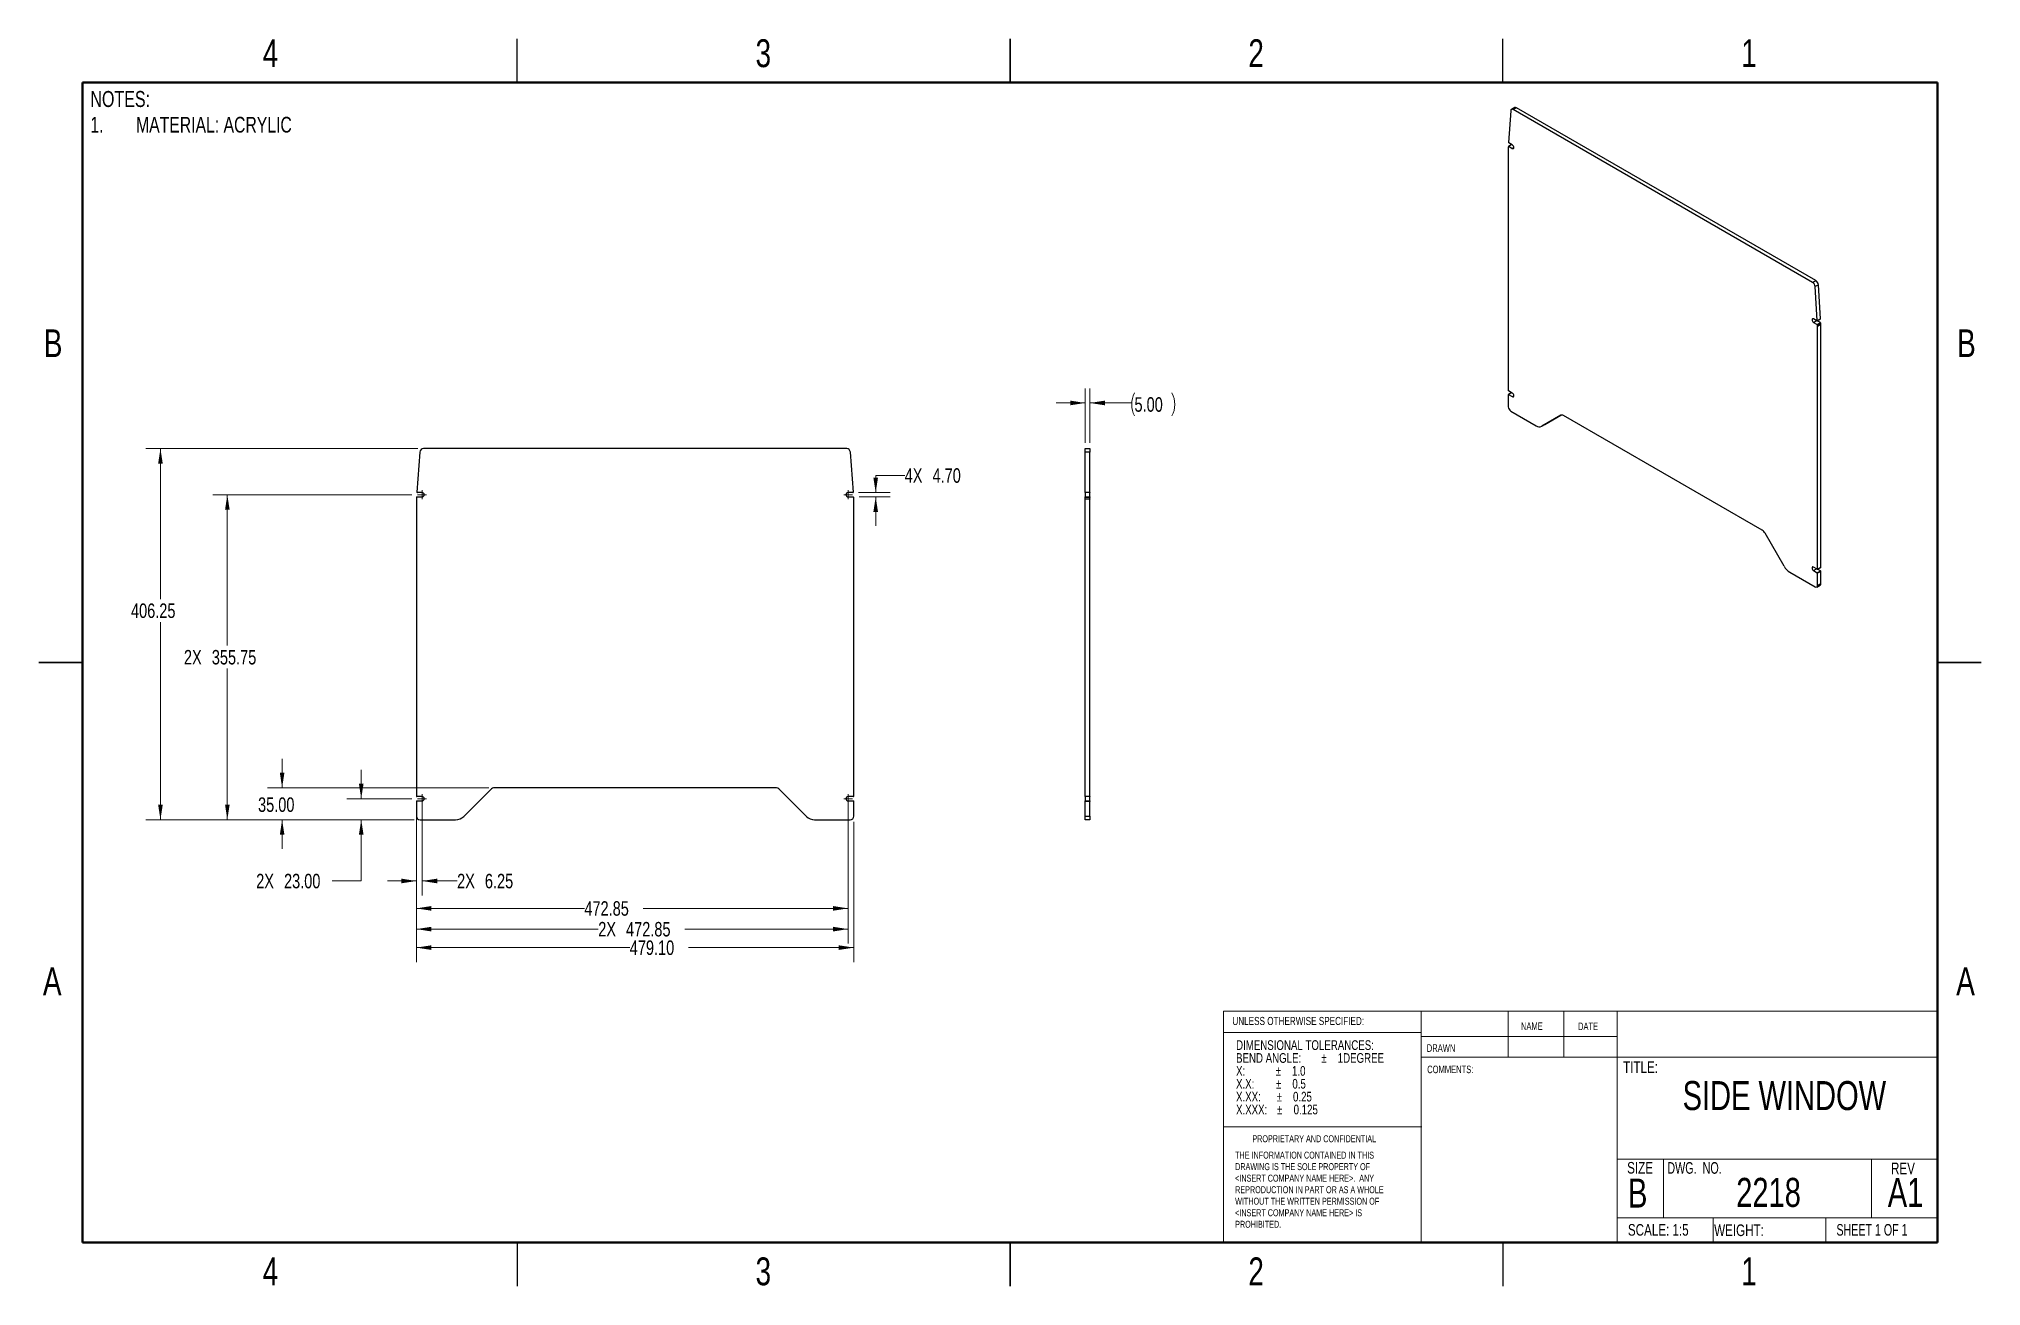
# Model space of a CAD drawing. Header units: millimetres. Extents: x 3 to 952, y -53 to 353.
# Drawn here: x 3.2 to 428.6, y 3.2 to 276.3 of the extents above; entities that cross this region are included whole.
import ezdxf

# ---------------------------------------------------------------- set-up
doc = ezdxf.new("R2010")
doc.units = ezdxf.units.MM
doc.styles.add('SLDTEXTSTYLE0', font='TXT', dxfattribs={"width": 0.75})
doc.styles.add('SLDTEXTSTYLE1', font='TXT', dxfattribs={"width": 0.6875})
doc.styles.add('SLDTEXTSTYLE2', font='TXT', dxfattribs={"width": 0.694444})
doc.dimstyles.new('SLDDIMSTYLE0', dxfattribs={"dimtxt": 3.175, "dimasz": 3.302, "dimexe": 0, "dimexo": 0.0625, "dimgap": 0.79375, "dimtad": 0, "dimtih": 1, "dimtoh": 1, "dimlfac": 5, "dimrnd": 1e-09, "dimzin": 12, "dimdsep": 46, "dimtxsty": 'SLDTEXTSTYLE0', "dimsah": 1, "dimcen": 0.09, "dimadec": 0, "dimazin": 3, "dimtfac": 1, "dimtofl": 0, "dimtmove": 0, "dimatfit": 3, "dimfxl": 1, "dimfrac": 2, "dimtolj": 1, "dimtzin": 12, "dimarcsym": 0})
doc.dimstyles.new('SLDDIMSTYLE1', dxfattribs={"dimtxt": 3.175, "dimasz": 3.302, "dimexe": 0, "dimexo": 0.0625, "dimgap": 0.79375, "dimtad": 0, "dimtih": 1, "dimtoh": 1, "dimlfac": 5, "dimrnd": 1e-09, "dimzin": 4, "dimdsep": 46, "dimtxsty": 'SLDTEXTSTYLE0', "dimsah": 1, "dimcen": 0.09, "dimadec": 0, "dimazin": 1, "dimtfac": 1, "dimtofl": 0, "dimtmove": 0, "dimatfit": 3, "dimfxl": 1, "dimfrac": 2, "dimtolj": 1, "dimtzin": 12, "dimarcsym": 0})
doc.dimstyles.new('SLDDIMSTYLE2', dxfattribs={"dimtxt": 3.175, "dimasz": 3.302, "dimexe": 0, "dimexo": 0.0625, "dimgap": 0.79375, "dimtad": 0, "dimtih": 1, "dimtoh": 1, "dimlfac": 5, "dimrnd": 1e-09, "dimzin": 4, "dimdsep": 46, "dimtxsty": 'SLDTEXTSTYLE0', "dimsah": 1, "dimcen": 0.09, "dimadec": 0, "dimazin": 1, "dimtfac": 1, "dimtmove": 0, "dimatfit": 0, "dimfxl": 1, "dimfrac": 2, "dimtolj": 1, "dimtzin": 12, "dimarcsym": 0})
doc.dimstyles.new('SLDDIMSTYLE3', dxfattribs={"dimtxt": 3.175, "dimasz": 3.302, "dimexe": 0, "dimexo": 0.0625, "dimgap": 0.79375, "dimtad": 0, "dimtih": 1, "dimtoh": 1, "dimlfac": 5, "dimrnd": 1e-09, "dimzin": 12, "dimdsep": 46, "dimtxsty": 'SLDTEXTSTYLE0', "dimsah": 1, "dimcen": 0.09, "dimadec": 0, "dimazin": 3, "dimtfac": 1, "dimtmove": 0, "dimatfit": 0, "dimfxl": 1, "dimfrac": 2, "dimtolj": 1, "dimtzin": 12, "dimarcsym": 0})

msp = doc.modelspace()

# ---------------------------------------------------------------- texts
at = {"color": 7, "linetype": 'Continuous', "lineweight": 0}
for s, insert, char_height, attachment_point, style in [('4', (53.9136, 276.1637), 6.096, 2, 'SLDTEXTSTYLE0'), ('3', (161.8636, 276.1637), 6.096, 2, 'SLDTEXTSTYLE0'), ('2', (269.8136, 276.1637), 6.096, 2, 'SLDTEXTSTYLE0'), ('1', (377.7636, 276.1637), 6.096, 2, 'SLDTEXTSTYLE0'), ('B', (6.3034, 212.6637), 6.096, 2, 'SLDTEXTSTYLE0'), ('B', (425.4034, 212.6637), 6.096, 2, 'SLDTEXTSTYLE0'), ('A', (6.1066, 72.9637), 6.096, 2, 'SLDTEXTSTYLE0'), ('A', (425.2066, 72.9637), 6.096, 2, 'SLDTEXTSTYLE0'), ('UNLESS OTHERWISE SPECIFIED:', (264.6171, 62.1158), 1.778, 1, 'SLDTEXTSTYLE0'), ('NAME', (327.8238, 60.923), 1.651, 1, 'SLDTEXTSTYLE0'), ('DATE', (340.3149, 60.8789), 1.651, 1, 'SLDTEXTSTYLE0'), ('DRAWN', (307.1966, 56.1227), 1.651, 1, 'SLDTEXTSTYLE0'), ('COMMENTS:', (307.2838, 51.4535), 1.651, 1, 'SLDTEXTSTYLE0'), ('TITLE:', (350.1934, 52.393), 2.54, 1, 'SLDTEXTSTYLE0'), ('SIDE WINDOW', (385.5158, 48.0717), 6.35, 2, 'SLDTEXTSTYLE0'), ('PROPRIETARY AND CONFIDENTIAL', (268.9893, 36.2029), 1.524, 1, 'SLDTEXTSTYLE0'), ('SIZE', (351.0796, 30.358), 2.54, 1, 'SLDTEXTSTYLE0'), ('DWG.  NO.', (359.8807, 30.3225), 2.54, 1, 'SLDTEXTSTYLE2'), ('REV', (408.8849, 30.2233), 2.54, 1, 'SLDTEXTSTYLE0'), ('B', (351.28, 26.7244), 6.35, 1, 'SLDTEXTSTYLE0'), ('2218', (382.0562, 26.8729), 6.35, 2, 'SLDTEXTSTYLE0'), ('A1', (412.0647, 26.8636), 6.35, 2, 'SLDTEXTSTYLE0'), ('SCALE: 1:5', (351.2486, 16.7647), 2.54, 1, 'SLDTEXTSTYLE0'), ('WEIGHT:', (370.14, 16.6777), 2.54, 1, 'SLDTEXTSTYLE0'), ('SHEET 1 OF 1', (396.9309, 16.7729), 2.54, 1, 'SLDTEXTSTYLE1'), ('4', (53.9136, 9.4637), 6.096, 2, 'SLDTEXTSTYLE0'), ('3', (161.8636, 9.4637), 6.096, 2, 'SLDTEXTSTYLE0'), ('2', (269.8136, 9.4637), 6.096, 2, 'SLDTEXTSTYLE0'), ('1', (377.7636, 9.4637), 6.096, 2, 'SLDTEXTSTYLE0')]:
    msp.add_mtext(s, dxfattribs=dict(at, insert=insert, char_height=char_height, attachment_point=attachment_point, style=style))

# ---------------------------------------------------------------- blocks, each defined once
blk = doc.blocks.new('SW_NOTE_0')
at = {"color": 0, "linetype": 'Continuous', "lineweight": 0, "attachment_point": 1, "style": 'SLDTEXTSTYLE0'}
for s, insert, char_height in [('NOTES:', (0, 4.51), 3.5), ('1.', (0, -1.15), 3.44), ('MATERIAL: ACRYLIC', (10, -1.15), 3.4396)]:
    blk.add_mtext(s, dxfattribs=dict(at, insert=insert, char_height=char_height))
blk = doc.blocks.new('SW_NOTE_1')
at = {"color": 0, "linetype": 'Continuous', "lineweight": 0, "char_height": 1.524, "attachment_point": 1, "style": 'SLDTEXTSTYLE0'}
for s, insert in [('THE INFORMATION CONTAINED IN THIS', (0, 1.96)), ('<INSERT COMPANY NAME HERE>.  ANY', (0, -3.08)), ('DRAWING IS THE SOLE PROPERTY OF', (0, -0.56)), ('WITHOUT THE WRITTEN PERMISSION OF', (0, -8.13)), ('REPRODUCTION IN PART OR AS A WHOLE', (0, -5.61)), ('<INSERT COMPANY NAME HERE> IS', (0, -10.66)), ('PROHIBITED.', (0, -13.18))]:
    blk.add_mtext(s, dxfattribs=dict(at, insert=insert))
blk = doc.blocks.new('SW_NOTE_2')
at = {"color": 0, "linetype": 'Continuous', "lineweight": 0, "attachment_point": 1, "style": 'SLDTEXTSTYLE0'}
for s, insert, char_height in [('DIMENSIONAL TOLERANCES:', (0, 2.73), 2.1167), ('X:', (0, -2.92), 2.117), ('BEND ANGLE:', (0, -0.09), 2.1167), ('%%p', (8.66, -2.92), 2.117), ('1.0', (12.26, -2.92), 2.117), ('%%p', (18.66, -0.09), 2.117), ('1DEGREE', (22.27, -0.09), 2.117), ('X.X:', (0, -5.74), 2.117), ('%%p', (8.74, -5.74), 2.117), ('0.5', (12.34, -5.74), 2.117), ('X.XX:', (0, -8.56), 2.117), ('X.XXX:', (0, -11.38), 2.117), ('%%p', (8.87, -8.56), 2.117), ('%%p', (9, -11.38), 2.117), ('0.25', (12.48, -8.56), 2.117), ('0.125', (12.61, -11.38), 2.117)]:
    blk.add_mtext(s, dxfattribs=dict(at, insert=insert, char_height=char_height))
blk = doc.blocks.new('_D')
at = {"color": 7, "linetype": 'Continuous', "lineweight": 18}
for p, q in [((86.16, 186.54), (26.64, 186.54)), ((29.81, 186.54), (29.81, 153.58)), ((29.81, 105.29), (29.81, 148.54)), ((85.4, 105.29), (26.64, 105.29))]:
    blk.add_line(p, q, dxfattribs=at)
for points in [[(29.81, 186.54), (29.3, 183.24), (30.32, 183.24)], [(29.81, 105.29), (30.32, 108.59), (29.3, 108.59)]]:
    blk.add_solid(points, dxfattribs=at)
at = {"color": 7, "linetype": 'Continuous', "lineweight": 18, "insert": (23.36, 152.64), "char_height": 3.175, "attachment_point": 1, "style": 'SLDTEXTSTYLE0'}
blk.add_mtext('406.25', dxfattribs=at)
blk = doc.blocks.new('_D_1')
at = {"color": 7, "linetype": 'Continuous', "lineweight": 18}
for p, q in [((85.87, 109.19), (85.87, 74.11)), ((181.69, 104.82), (181.69, 74.11)), ((85.87, 77.29), (132.61, 77.29)), ((181.69, 77.29), (145.51, 77.29))]:
    blk.add_line(p, q, dxfattribs=at)
for points in [[(85.87, 77.29), (89.18, 76.78), (89.18, 77.8)], [(181.69, 77.29), (178.39, 77.8), (178.39, 76.78)]]:
    blk.add_solid(points, dxfattribs=at)
at = {"color": 7, "linetype": 'Continuous', "lineweight": 18, "insert": (132.61, 78.86), "char_height": 3.175, "attachment_point": 1, "style": 'SLDTEXTSTYLE0'}
blk.add_mtext('479.10', dxfattribs=at)
blk = doc.blocks.new('_D_2')
at = {"color": 7, "linetype": 'Continuous', "lineweight": 18}
for p, q in [((180.44, 107.64), (180.44, 82.71)), ((85.87, 104.82), (85.87, 82.71)), ((85.87, 85.88), (122.67, 85.88)), ((180.44, 85.88), (135.57, 85.88))]:
    blk.add_line(p, q, dxfattribs=at)
for points in [[(85.87, 85.88), (89.18, 85.37), (89.18, 86.39)], [(180.44, 85.88), (177.14, 86.39), (177.14, 85.37)]]:
    blk.add_solid(points, dxfattribs=at)
at = {"color": 7, "linetype": 'Continuous', "lineweight": 18, "insert": (122.67, 87.45), "char_height": 3.175, "attachment_point": 1, "style": 'SLDTEXTSTYLE0'}
blk.add_mtext('472.85', dxfattribs=at)
blk = doc.blocks.new('_D_3')
at = {"color": 7, "linetype": 'Continuous', "lineweight": 18}
for p, q in [((73.79, 109.89), (73.79, 116.24)), ((84.88, 109.89), (70.62, 109.89)), ((85.4, 105.29), (70.62, 105.29)), ((73.79, 91.88), (73.79, 105.29)), ((67.44, 91.88), (73.79, 91.88))]:
    blk.add_line(p, q, dxfattribs=at)
for points in [[(73.79, 109.89), (74.3, 113.19), (73.28, 113.19)], [(73.79, 105.29), (73.28, 101.99), (74.3, 101.99)]]:
    blk.add_solid(points, dxfattribs=at)
at = {"color": 7, "linetype": 'Continuous', "lineweight": 18, "char_height": 3.175, "attachment_point": 1, "style": 'SLDTEXTSTYLE0'}
for s, insert in [('2X', (50.78, 93.45)), ('23.00', (56.88, 93.45))]:
    blk.add_mtext(s, dxfattribs=dict(at, insert=insert))
blk = doc.blocks.new('_D_4')
at = {"color": 7, "linetype": 'Continuous', "lineweight": 18}
for p, q in [((84.88, 176.44), (41.29, 176.44)), ((44.46, 176.44), (44.46, 143.41)), ((44.46, 105.29), (44.46, 138.37)), ((85.4, 105.29), (41.29, 105.29))]:
    blk.add_line(p, q, dxfattribs=at)
for points in [[(44.46, 176.44), (43.96, 173.14), (44.97, 173.14)], [(44.46, 105.29), (44.97, 108.59), (43.96, 108.59)]]:
    blk.add_solid(points, dxfattribs=at)
at = {"color": 7, "linetype": 'Continuous', "lineweight": 18, "char_height": 3.175, "attachment_point": 1, "style": 'SLDTEXTSTYLE0'}
for s, insert in [('2X', (34.96, 142.46)), ('355.75', (41.06, 142.46))]:
    blk.add_mtext(s, dxfattribs=dict(at, insert=insert))
blk = doc.blocks.new('_D_5')
at = {"color": 7, "linetype": 'Continuous', "lineweight": 18}
for p, q in [((192.83, 180.67), (186.48, 180.67)), ((186.48, 180.67), (186.48, 176.91)), ((182.75, 176.91), (189.66, 176.91)), ((182.84, 175.97), (189.66, 175.97)), ((186.48, 175.97), (186.48, 169.62))]:
    blk.add_line(p, q, dxfattribs=at)
for points in [[(186.48, 176.91), (186.99, 180.21), (185.97, 180.21)], [(186.48, 175.97), (185.97, 172.67), (186.99, 172.67)]]:
    blk.add_solid(points, dxfattribs=at)
at = {"color": 7, "linetype": 'Continuous', "lineweight": 18, "char_height": 3.175, "attachment_point": 1, "style": 'SLDTEXTSTYLE0'}
for s, insert in [('4X', (192.83, 182.24)), ('4.70', (198.93, 182.24))]:
    blk.add_mtext(s, dxfattribs=dict(at, insert=insert))
blk = doc.blocks.new('_D_6')
at = {"color": 7, "linetype": 'Continuous', "lineweight": 18}
for p, q in [((87.12, 109.09), (87.12, 88.71)), ((85.87, 104.82), (85.87, 88.71)), ((85.87, 91.88), (79.52, 91.88)), ((87.12, 91.88), (94.79, 91.88))]:
    blk.add_line(p, q, dxfattribs=at)
for points in [[(85.87, 91.88), (82.57, 92.39), (82.57, 91.37)], [(87.12, 91.88), (90.43, 91.37), (90.43, 92.39)]]:
    blk.add_solid(points, dxfattribs=at)
at = {"color": 7, "linetype": 'Continuous', "lineweight": 18, "char_height": 3.175, "attachment_point": 1, "style": 'SLDTEXTSTYLE0'}
for s, insert in [('2X', (94.79, 93.45)), ('6.25', (100.88, 93.45))]:
    blk.add_mtext(s, dxfattribs=dict(at, insert=insert))
blk = doc.blocks.new('_D_7')
at = {"color": 7, "linetype": 'Continuous', "lineweight": 18}
for p, q in [((180.44, 109.09), (180.44, 78.16)), ((85.87, 104.82), (85.87, 78.16)), ((85.87, 81.34), (125.71, 81.34)), ((180.44, 81.34), (144.71, 81.34))]:
    blk.add_line(p, q, dxfattribs=at)
for points in [[(85.87, 81.34), (89.18, 80.83), (89.18, 81.85)], [(180.44, 81.34), (177.14, 81.85), (177.14, 80.83)]]:
    blk.add_solid(points, dxfattribs=at)
at = {"color": 7, "linetype": 'Continuous', "lineweight": 18, "char_height": 3.175, "attachment_point": 1, "style": 'SLDTEXTSTYLE0'}
for s, insert in [('2X', (125.71, 82.91)), ('472.85', (131.8, 82.91))]:
    blk.add_mtext(s, dxfattribs=dict(at, insert=insert))
blk = doc.blocks.new('_D_8')
at = {"color": 7, "linetype": 'Continuous', "lineweight": 18}
for p, q in [((56.46, 112.29), (56.46, 118.64)), ((101.76, 112.29), (53.29, 112.29)), ((85.4, 105.29), (53.29, 105.29)), ((56.46, 105.29), (56.46, 98.94))]:
    blk.add_line(p, q, dxfattribs=at)
for points in [[(56.46, 112.29), (56.97, 115.59), (55.96, 115.59)], [(56.46, 105.29), (55.96, 101.99), (56.97, 101.99)]]:
    blk.add_solid(points, dxfattribs=at)
at = {"color": 7, "linetype": 'Continuous', "lineweight": 18, "insert": (51.19, 110.18), "char_height": 3.175, "attachment_point": 1, "style": 'SLDTEXTSTYLE0'}
blk.add_mtext('35.00', dxfattribs=at)
blk = doc.blocks.new('SW_CENTERMARKSYMBOL_0')
at = {"color": 0, "linetype": 'Continuous', "lineweight": 0}
for p, q in [((-0.508, 0), (-0.978, 0)), ((0, 0), (-0.508, 0)), ((0, 0.508), (0, 0.978)), ((0, 0), (0, 0.508)), ((0, 0), (0, -0.508)), ((0, 0), (0.508, 0)), ((0.508, 0), (0.978, 0)), ((0, -0.508), (0, -0.978))]:
    blk.add_line(p, q, dxfattribs=at)
blk = doc.blocks.new('SW_CENTERMARKSYMBOL_1')
at = {"color": 0, "linetype": 'Continuous', "lineweight": 0}
for p, q in [((-0.508, 0), (-0.978, 0)), ((0, 0), (-0.508, 0)), ((0, 0.508), (0, 0.978)), ((0, 0), (0, 0.508)), ((0, 0), (0, -0.508)), ((0, 0), (0.508, 0)), ((0.508, 0), (0.978, 0)), ((0, -0.508), (0, -0.978))]:
    blk.add_line(p, q, dxfattribs=at)
blk = doc.blocks.new('SW_CENTERMARKSYMBOL_2')
at = {"color": 0, "linetype": 'Continuous', "lineweight": 0}
for p, q in [((-0.508, 0), (-0.978, 0)), ((0, 0), (-0.508, 0)), ((0, 0.508), (0, 0.978)), ((0, 0), (0, 0.508)), ((0, 0), (0, -0.508)), ((0, 0), (0.508, 0)), ((0.508, 0), (0.978, 0)), ((0, -0.508), (0, -0.978))]:
    blk.add_line(p, q, dxfattribs=at)
blk = doc.blocks.new('SW_CENTERMARKSYMBOL_3')
at = {"color": 0, "linetype": 'Continuous', "lineweight": 0}
for p, q in [((-0.508, 0), (-0.978, 0)), ((0, 0), (-0.508, 0)), ((0, 0.508), (0, 0.978)), ((0, 0), (0, 0.508)), ((0, 0), (0, -0.508)), ((0, 0), (0.508, 0)), ((0.508, 0), (0.978, 0)), ((0, -0.508), (0, -0.978))]:
    blk.add_line(p, q, dxfattribs=at)
blk = doc.blocks.new('_D_9')
at = {"color": 7, "linetype": 'Continuous', "lineweight": 18}
for p, q in [((232.38, 196.54), (226.03, 196.54)), ((232.38, 187.81), (232.38, 199.71)), ((233.38, 187.81), (233.38, 199.71)), ((233.38, 196.54), (242.57, 196.54))]:
    blk.add_line(p, q, dxfattribs=at)
for centre, start, end in [((248.21, 196.21), 153.4349, 206.5651), ((246.34, 196.21), 333.4349, 26.5651)]:
    blk.add_arc(centre, 5.64, start, end, dxfattribs=at)
for points in [[(232.38, 196.54), (229.08, 197.05), (229.08, 196.03)], [(233.38, 196.54), (236.68, 196.03), (236.68, 197.05)]]:
    blk.add_solid(points, dxfattribs=at)
at = {"color": 7, "linetype": 'Continuous', "lineweight": 18, "insert": (243.17, 197.79), "char_height": 3.175, "attachment_point": 1, "style": 'SLDTEXTSTYLE0'}
blk.add_mtext('5.00', dxfattribs=at)

# ---------------------------------------------------------------- dimensions: what is measured, and where the dimension line sits
at = {"color": 7, "linetype": 'Continuous', "lineweight": 18}
for base, p1, p2, text, dimstyle, picture, middle in [((233.3794, 196.5374), (232.3794, 186.5374), (233.3794, 186.5374), '(<>)', 'SLDDIMSTYLE2', '_D_9', (247.2725, 196.5374)), ((87.1241, 91.8814), (85.8741, 106.0874), (87.1241, 110.3574), '2X <>', 'SLDDIMSTYLE3', '_D_6', (101.9403, 91.8814)), ((180.4441, 81.3379), (85.8741, 106.0874), (180.4441, 110.3574), '2X <>', 'SLDDIMSTYLE0', '_D_7', (135.2062, 81.3379))]:
    dim = msp.add_linear_dim(base=base, p1=p1, p2=p2, text=text, dimstyle=dimstyle, dxfattribs=at)
    dim.commit()
    dim.dimension.update_dxf_attribs({"geometry": picture, "text_midpoint": middle, "dimtype": 160})
for base, p2, dimstyle, picture, middle in [((29.8107, 186.5374), (87.4343, 186.5374), 'SLDDIMSTYLE0', '_D', (29.8107, 151.0638)), ((56.4641, 112.2874), (103.0274, 112.2874), 'SLDDIMSTYLE2', '_D_8', (56.4641, 108.6115))]:
    dim = msp.add_linear_dim(base=base, p1=(86.6741, 105.2874), p2=p2, angle=90, dimstyle=dimstyle, dxfattribs=at)
    dim.commit()
    dim.dimension.update_dxf_attribs({"geometry": picture, "text_midpoint": middle, "dimtype": 160})
for base, p1, p2, text, dimstyle, picture, middle in [((186.4825, 175.9674), (181.4846, 176.9074), (181.5693, 175.9674), '4X <>', 'SLDDIMSTYLE2', '_D_5', (186.4825, 180.6674)), ((44.4641, 176.4374), (86.6741, 105.2874), (86.1461, 176.4374), '2X <>', 'SLDDIMSTYLE0', '_D_4', (44.4641, 140.8864)), ((73.7905, 109.8874), (86.6741, 105.2874), (86.1461, 109.8874), '2X <>', 'SLDDIMSTYLE2', '_D_3', (73.7905, 91.8814))]:
    dim = msp.add_linear_dim(base=base, p1=p1, p2=p2, angle=90, text=text, dimstyle=dimstyle, dxfattribs=at)
    dim.commit()
    dim.dimension.update_dxf_attribs({"geometry": picture, "text_midpoint": middle, "dimtype": 160})
for base, p1, p2, dimstyle, picture, middle in [((181.6941, 77.2874), (85.8741, 110.4574), (181.6941, 106.0874), 'SLDDIMSTYLE1', '_D_1', (139.0575, 77.2874)), ((180.4441, 85.8814), (85.8741, 106.0874), (180.4441, 108.9094), 'SLDDIMSTYLE0', '_D_2', (129.1186, 85.8814))]:
    dim = msp.add_linear_dim(base=base, p1=p1, p2=p2, dimstyle=dimstyle, dxfattribs=at)
    dim.commit()
    dim.dimension.update_dxf_attribs({"geometry": picture, "text_midpoint": middle, "dimtype": 160})

# ---------------------------------------------------------------- linework, layer by layer
at = {"color": 7, "linetype": 'Continuous', "lineweight": 25}
for p, q in [((107.95, 266.7), (107.95, 276.225)), ((215.9, 276.226), (215.9, 266.699)), ((215.9, 266.7), (215.9, 276.225)), ((323.85, 266.7), (323.85, 276.225)), ((325.5841, 260.4965), (325.1227, 253.5921)), ((326.4554, 261.2235), (325.7483, 260.8153)), ((326.8554, 261.1839), (326.1483, 260.7757)), ((391.6968, 222.9353), (326.1483, 260.7757)), ((392.4039, 223.3435), (326.8554, 261.1839)), ((325.045, 252.4064), (325.045, 199.2901)), ((325.0628, 252.6959), (325.0466, 252.4539)), ((325.7688, 253.1314), (325.0833, 252.7357)), ((325.1333, 252.7308), (325.9289, 252.2715)), ((325.9289, 253.039), (325.1932, 253.4637)), ((391.6968, 222.9353), (392.4039, 223.3435)), ((392.968, 222.413), (392.2609, 222.0048)), ((392.7224, 214.5677), (392.2609, 222.0048)), ((393.4295, 214.9759), (392.968, 222.413)), ((392.6519, 214.5207), (391.9161, 214.9454)), ((391.9161, 214.1779), (392.7118, 213.7185)), ((392.7019, 214.5157), (393.409, 214.9239)), ((392.7118, 213.7185), (393.4189, 214.1267)), ((392.7224, 214.5677), (393.4295, 214.9759)), ((393.4189, 214.1267), (392.7235, 214.5282)), ((393.4894, 214.0104), (392.7823, 213.6022)), ((392.7985, 213.3416), (392.7823, 213.6022)), ((392.7985, 213.3416), (393.5056, 213.7498)), ((393.5071, 213.7005), (392.8, 213.2922)), ((392.8, 160.176), (392.8, 213.2922)), ((393.5056, 213.7498), (393.4894, 214.0104)), ((393.5071, 160.5842), (393.5071, 213.7005)), ((325.045, 198.3593), (325.045, 195.7218)), ((325.7513, 198.8008), (325.0658, 198.405)), ((325.9289, 198.6982), (325.1157, 199.1676)), ((325.1157, 198.4001), (325.9289, 197.9307)), ((325.6107, 194.742), (331.1262, 191.5581)), ((336.5493, 193.8442), (332.3762, 191.4343)), ((332.3762, 191.4343), (333.0833, 191.8425)), ((333.0833, 191.8425), (336.5578, 193.849)), ((380.6708, 168.6723), (337.1743, 193.7823)), ((86.6365, 185.7967), (85.9839, 177.0148)), ((180.1339, 186.5374), (87.4343, 186.5374)), ((181.5843, 177.0148), (180.9317, 185.7967)), ((232.3794, 186.5374), (233.3794, 186.5374)), ((232.3794, 185.7967), (232.3794, 186.5374)), ((233.3794, 185.7967), (232.3794, 185.7967)), ((232.3794, 177.0148), (232.3794, 185.7967)), ((233.3794, 186.5374), (233.3794, 185.7967)), ((233.3794, 177.0148), (233.3794, 185.7967)), ((85.8741, 175.5077), (85.8741, 110.4574)), ((85.8992, 175.8748), (85.8763, 175.567)), ((85.9989, 175.9674), (87.1241, 175.9674)), ((87.1241, 176.9074), (86.0836, 176.9074)), ((181.4846, 176.9074), (180.4441, 176.9074)), ((180.4441, 175.9674), (181.5693, 175.9674)), ((181.6919, 175.567), (181.669, 175.8748)), ((181.6941, 110.4574), (181.6941, 175.5077)), ((232.3794, 177.0148), (233.3794, 177.0148)), ((232.3794, 176.9074), (232.3794, 177.0148)), ((233.3794, 176.9074), (232.3794, 176.9074)), ((232.3794, 176.9074), (232.3794, 175.9674)), ((232.3794, 175.9674), (233.3794, 175.9674)), ((232.3794, 175.8748), (232.3794, 175.9674)), ((233.3794, 175.8748), (232.3794, 175.8748)), ((232.3794, 175.567), (232.3794, 175.8748)), ((232.3794, 175.567), (233.3794, 175.567)), ((232.3794, 175.5077), (232.3794, 175.567)), ((233.3794, 175.5077), (232.3794, 175.5077)), ((232.3794, 110.4574), (232.3794, 175.5077)), ((233.3794, 177.0148), (233.3794, 176.9074)), ((233.3794, 175.9674), (233.3794, 176.9074)), ((233.3794, 175.9674), (233.3794, 175.8748)), ((233.3794, 175.567), (233.3794, 175.8748)), ((233.3794, 175.567), (233.3794, 175.5077)), ((233.3794, 110.4574), (233.3794, 175.5077)), ((385.4689, 160.7846), (381.2958, 168.0126)), ((386.7189, 159.465), (392.2343, 156.2811)), ((392.7293, 160.1352), (391.9161, 160.6046)), ((391.9161, 159.8371), (392.7293, 159.3676)), ((392.7293, 159.3676), (393.4364, 159.7758)), ((392.7793, 160.1302), (393.4864, 160.5384)), ((392.8, 160.176), (393.5071, 160.5842)), ((393.5071, 159.6534), (392.8, 159.2452)), ((392.8, 156.6077), (392.8, 159.2452)), ((393.4364, 159.7758), (392.8009, 160.1427)), ((393.5071, 157.0159), (393.5071, 159.6534)), ((392.6343, 156.2414), (393.3414, 156.6497)), ((392.8, 156.6077), (393.5071, 157.0159)), ((3.174, 139.7), (12.701, 139.7)), ((12.7, 139.7), (3.175, 139.7)), ((428.626, 139.7), (419.099, 139.7)), ((419.1, 139.7), (428.625, 139.7)), ((102.1435, 111.9213), (96.2419, 106.0196)), ((164.5408, 112.2874), (103.0274, 112.2874)), ((171.3264, 106.0196), (165.4247, 111.9213)), ((85.8741, 109.3174), (85.8741, 106.0874)), ((87.1241, 110.3574), (85.9741, 110.3574)), ((85.9741, 109.4174), (87.1241, 109.4174)), ((181.5941, 110.3574), (180.4441, 110.3574)), ((180.4441, 109.4174), (181.5941, 109.4174)), ((181.6941, 106.0874), (181.6941, 109.3174)), ((232.3794, 110.4574), (233.3794, 110.4574)), ((232.3794, 110.3574), (232.3794, 110.4574)), ((233.3794, 110.3574), (232.3794, 110.3574)), ((232.3794, 110.3574), (232.3794, 109.4174)), ((232.3794, 109.4174), (233.3794, 109.4174)), ((232.3794, 109.3174), (232.3794, 109.4174)), ((232.3794, 106.0874), (232.3794, 109.3174)), ((233.3794, 109.3174), (232.3794, 109.3174)), ((233.3794, 110.4574), (233.3794, 110.3574)), ((233.3794, 109.4174), (233.3794, 110.3574)), ((233.3794, 109.4174), (233.3794, 109.3174)), ((233.3794, 106.0874), (233.3794, 109.3174)), ((86.6741, 105.2874), (94.4741, 105.2874)), ((173.0941, 105.2874), (180.8941, 105.2874)), ((232.3794, 105.2874), (232.3794, 106.0874)), ((232.3794, 106.0874), (233.3794, 106.0874)), ((233.3794, 105.2874), (232.3794, 105.2874)), ((233.3794, 106.0874), (233.3794, 105.2874)), ((107.95, 12.7), (107.95, 3.175)), ((215.9, 3.174), (215.9, 12.701)), ((215.9, 12.7), (215.9, 3.175)), ((323.85, 12.7), (323.85, 3.175))]:
    msp.add_line(p, q, dxfattribs=at)
at = {"color": 7, "linetype": 'Continuous', "lineweight": 50}
for p, q in [((12.7, 12.7), (12.7, 266.7)), ((12.7, 266.7), (419.1, 266.7)), ((419.1, 266.7), (419.1, 12.7)), ((419.1, 12.7), (12.7, 12.7))]:
    msp.add_line(p, q, dxfattribs=at)
at = {"color": 8, "linetype": 'Continuous', "lineweight": 25}
for p, q in [((325.7981, 253.1145), (325.1333, 252.7308)), ((325.9289, 252.2715), (326.2613, 252.4633)), ((391.9161, 214.1779), (392.5809, 214.5616)), ((325.7805, 198.7839), (325.1157, 198.4001)), ((325.9289, 197.9307), (326.2613, 198.1225)), ((391.9161, 159.8371), (392.5809, 160.2208))]:
    msp.add_line(p, q, dxfattribs=at)
at = {"color": 7, "linetype": 'Continuous', "lineweight": 18}
for p, q in [((262.6786, 12.7), (262.6786, 63.4037)), ((262.6786, 63.4037), (419.1, 63.4037)), ((305.9481, 63.4037), (305.9481, 12.7)), ((324.9852, 63.4037), (324.9852, 53.2688)), ((337.2431, 63.4037), (337.2431, 53.2688)), ((348.903, 63.4037), (348.903, 12.7)), ((305.9481, 58.6742), (262.6786, 58.6742)), ((305.9481, 57.8319), (348.903, 57.8319)), ((305.9481, 53.2688), (348.903, 53.2688)), ((348.903, 53.2688), (419.1, 53.2688)), ((262.6786, 38.0519), (306.1016, 38.0519)), ((348.903, 30.9845), (419.1, 30.9845)), ((359.0753, 30.9845), (359.0753, 18.1073)), ((404.5728, 30.9845), (404.5728, 18.1073)), ((348.903, 18.1073), (419.1, 18.1073)), ((369.9362, 18.1073), (369.9362, 12.7)), ((394.6227, 18.1073), (394.6227, 12.7))]:
    msp.add_line(p, q, dxfattribs=at)
at = {"color": 7, "linetype": 'Continuous', "lineweight": 25, "flags": 128}
for points in [[(326.1483, 260.7757), (326.0431, 260.825), (325.9415, 260.8498), (325.8472, 260.8493), (325.7634, 260.8233), (325.693, 260.773), (325.6385, 260.6999), (325.6018, 260.6066), (325.5841, 260.4965)], [(325.1333, 252.7308), (325.1201, 252.7369), (325.1074, 252.74), (325.0956, 252.74), (325.0852, 252.7367), (325.0764, 252.7304), (325.0696, 252.7213), (325.065, 252.7096), (325.0628, 252.6959)], [(325.9289, 252.2715), (326.0561, 252.2272), (326.1639, 252.2482), (326.236, 252.3311), (326.2613, 252.4634), (326.236, 252.6248), (326.1639, 252.7909), (326.0561, 252.9364), (325.9289, 253.039)], [(391.9161, 214.9454), (391.7889, 214.9896), (391.6811, 214.9687), (391.6091, 214.8857), (391.5838, 214.7535), (391.6091, 214.592), (391.6811, 214.4259), (391.7889, 214.2805), (391.9161, 214.1779)], [(392.6519, 214.5207), (392.6663, 214.5141), (392.6801, 214.5112), (392.6928, 214.5121), (392.7037, 214.5169), (392.7124, 214.5252), (392.7186, 214.5368), (392.722, 214.5512), (392.7224, 214.5677)], [(325.9289, 197.9307), (326.0561, 197.8865), (326.1639, 197.9074), (326.236, 197.9903), (326.2613, 198.1226), (326.236, 198.2841), (326.1639, 198.4501), (326.0561, 198.5956), (325.9289, 198.6982)], [(391.9161, 160.6046), (391.7889, 160.6488), (391.6811, 160.6279), (391.6091, 160.545), (391.5838, 160.4127), (391.6091, 160.2512), (391.6811, 160.0851), (391.7889, 159.9397), (391.9161, 159.8371)]]:
    msp.add_lwpolyline(points, dxfattribs=at)
at = {"color": 7, "linetype": 'Continuous', "lineweight": 25}
for centre, radius, start, end in [((326.6216, 260.8625), 0.3974, 53.970549, 114.718993), ((325.7577, 252.4068), 0.7127, 176.213611, 180.036039), ((325.2744, 253.5919), 0.1517, 179.905683, 237.639701), ((391.0248, 221.8916), 1.2413, 5.232161, 57.222465), ((391.7319, 222.2998), 1.2413, 5.232161, 57.222465), ((392.6278, 213.5881), 0.1552, 5.232161, 57.222465), ((392.0035, 213.2918), 0.7965, 0.032247, 3.581594), ((393.3795, 214.9656), 0.051, 305.263659, 11.62669), ((393.3349, 213.9963), 0.1552, 5.232161, 57.222465), ((392.7106, 213.7), 0.7965, 0.032247, 3.581594), ((325.0881, 198.3663), 0.0437, 50.796715, 189.214037), ((325.1986, 199.2971), 0.1537, 182.605478, 237.394522), ((326.2732, 195.7777), 1.2294, 182.605478, 237.394522), ((331.8584, 192.5802), 1.2574, 234.381827, 294.313952), ((336.8081, 193.2713), 0.6287, 54.381827, 114.313952), ((87.4343, 185.7374), 0.8, 90, 175.75), ((180.1339, 185.7374), 0.8, 4.25, 90), ((86.6741, 175.5077), 0.8, 175.75, 180), ((85.9989, 175.8674), 0.1, 90, 175.75), ((86.0836, 177.0074), 0.1, 175.75, 270), ((87.1241, 176.4374), 0.47, 270, 90), ((180.4441, 176.4374), 0.47, 90, 270), ((181.4846, 177.0074), 0.1, 270, 4.25), ((181.5693, 175.8674), 0.1, 4.25, 90), ((180.8941, 175.5077), 0.8, 0, 4.25), ((379.7164, 167.1423), 1.8033, 28.855609, 58.045328), ((388.6277, 162.5251), 3.6066, 208.855609, 238.045328), ((392.7569, 160.169), 0.0437, 230.796715, 9.214037), ((392.6465, 159.2382), 0.1537, 2.605478, 57.394522), ((393.3536, 159.6464), 0.1537, 2.605478, 57.394522), ((393.4595, 160.5782), 0.048, 304.056351, 7.25583), ((392.4551, 156.5518), 0.3494, 230.796715, 9.214037), ((393.1266, 156.9675), 0.3836, 304.056351, 7.25583), ((103.0274, 111.0374), 1.25, 90, 135), ((164.5408, 111.0374), 1.25, 45, 90), ((85.9741, 110.4574), 0.1, 180, 270), ((85.9741, 109.3174), 0.1, 90, 180), ((87.1241, 109.8874), 0.47, 270, 90), ((180.4441, 109.8874), 0.47, 90, 270), ((181.5941, 110.4574), 0.1, 270, 0), ((181.5941, 109.3174), 0.1, 0, 90), ((86.6741, 106.0874), 0.8, 180, 270), ((94.4741, 107.7874), 2.5, 270, 315), ((173.0941, 107.7874), 2.5, 225, 270), ((180.8941, 106.0874), 0.8, 270, 0)]:
    msp.add_arc(centre, radius, start, end, dxfattribs=at)

# ---------------------------------------------------------------- block references
at = {"color": 7, "linetype": 'Continuous', "lineweight": 0}
for name, p in [('SW_NOTE_0', (14.463, 260.3295)), ('SW_CENTERMARKSYMBOL_1', (87.1241, 176.4374)), ('SW_CENTERMARKSYMBOL_2', (180.4441, 176.4374)), ('SW_CENTERMARKSYMBOL_0', (87.1241, 109.8874)), ('SW_CENTERMARKSYMBOL_3', (180.4441, 109.8874)), ('SW_NOTE_2', (265.4132, 54.2766)), ('SW_NOTE_1', (265.2142, 30.6576))]:
    msp.add_blockref(name, p, dxfattribs=at)

msp.set_redraw_order([(e.dxf.handle, doc.entitydb.next_handle()) for e in msp.query("TEXT MTEXT ATTDEF DIMENSION ARC_DIMENSION")])  # texts and dimensions are drawn at this point

doc.saveas('drawing.dxf')
